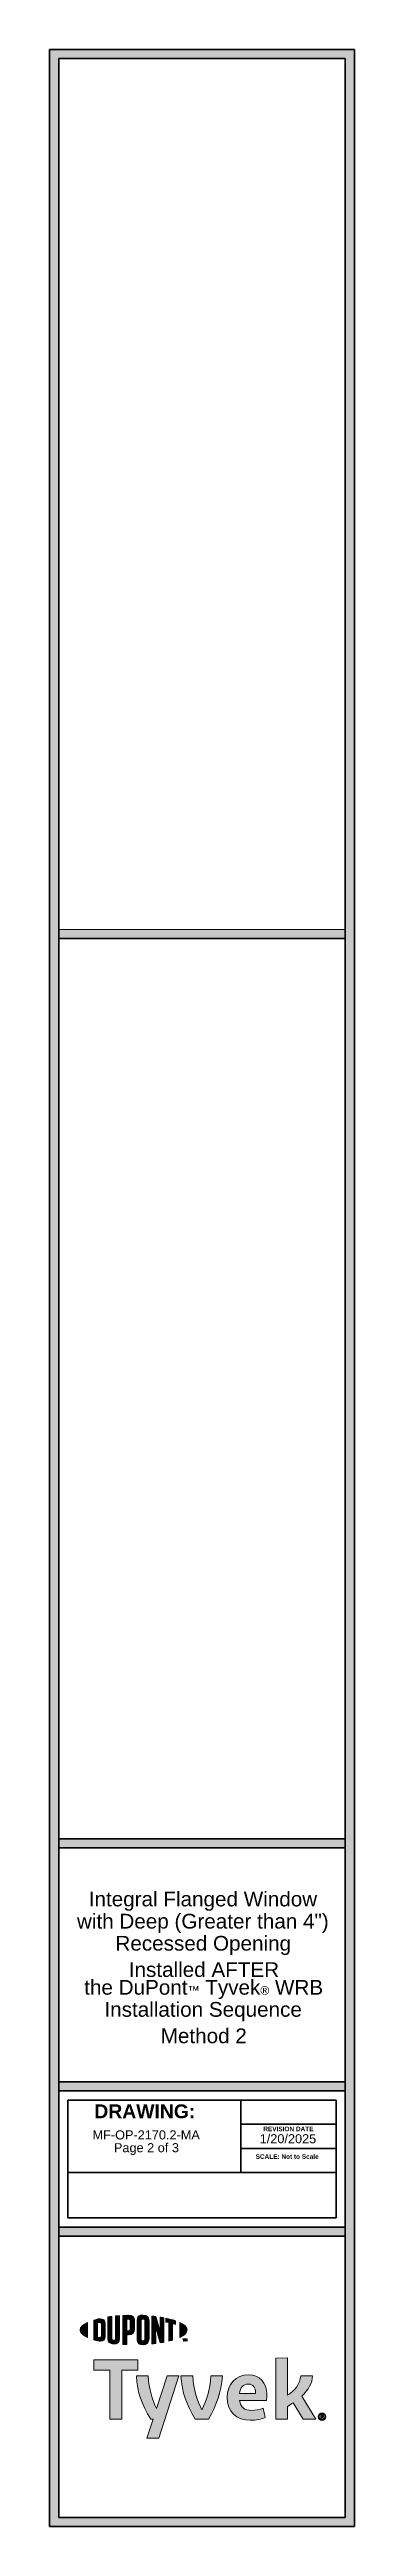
# Model space of a CAD drawing. Extents: x -1328 to 5679, y -4611 to 1603.
# Drawn here: x 1619 to 1921, y -3474 to -1017 of the extents above; entities that cross this region are included whole.
import ezdxf

# ---------------------------------------------------------------- set-up
doc = ezdxf.new("R2010")
doc.units = 0
doc.header["$MEASUREMENT"] = 0
doc.layers.add('0_0', color=7, linetype='Continuous', lineweight=0)
doc.layers.add('G-ANNO-TTLB', color=7, linetype='Continuous', lineweight=0)

# ---------------------------------------------------------------- blocks, each defined once
blk = doc.blocks.new('Block_4')
at = {"layer": '0_0', "true_color": 0xe11b22, "transparency": 33554687}
h = blk.add_hatch(color=242, dxfattribs=at)
h.dxf.hatch_style = 2
edge = h.paths.add_edge_path()
edge.add_spline(control_points=[(1670.7, -3284.8), (1670.7, -3285.9), (1670, -3286.3), (1669.2, -3286.3), (1668.5, -3286.3), (1667.5, -3286.1), (1666.7, -3285.8), (1666.7, -3285.8), (1666.7, -3271.7), (1666.7, -3271.7), (1667.5, -3271.5), (1668.5, -3271.3), (1669.2, -3271.3), (1670, -3271.3), (1670.7, -3271.6), (1670.7, -3272.8), (1670.7, -3272.8), (1670.7, -3284.8), (1670.7, -3284.8)], knot_values=[0, 0, 0, 0, 1, 1, 1, 2, 2, 2, 3, 3, 3, 4, 4, 4, 5, 5, 5, 6, 6, 6, 6], degree=3, periodic=0)
edge = h.paths.add_edge_path()
edge.add_spline(control_points=[(1669.7, -3267.6), (1668.4, -3267.6), (1666.6, -3267.9), (1663.2, -3269), (1663.2, -3269), (1663.2, -3288.6), (1663.2, -3288.6), (1666.2, -3289.5), (1668.4, -3290), (1669.7, -3290), (1672.7, -3290), (1674.3, -3288.2), (1674.3, -3285.3), (1674.3, -3285.3), (1674.3, -3272.3), (1674.3, -3272.3), (1674.3, -3269.4), (1672.7, -3267.6), (1669.7, -3267.6)], knot_values=[0, 0, 0, 0, 1, 1, 1, 2, 2, 2, 3, 3, 3, 4, 4, 4, 5, 5, 5, 6, 6, 6, 6], degree=3, periodic=0)
h = blk.add_hatch(color=242, dxfattribs=at)
h.dxf.hatch_style = 2
edge = h.paths.add_edge_path()
edge.add_spline(control_points=[(1684.6, -3287.1), (1684.6, -3288.2), (1684.2, -3288.9), (1682.8, -3288.8), (1681.4, -3288.6), (1681, -3288), (1681, -3286.7), (1681, -3286.7), (1681, -3265.3), (1681, -3265.3), (1680.1, -3265.4), (1678.1, -3265.7), (1677.2, -3265.8), (1677.2, -3265.8), (1677.2, -3287.4), (1677.2, -3287.4), (1677.2, -3290.9), (1678.8, -3292.2), (1682.8, -3292.7), (1686.4, -3293.1), (1688.6, -3291.2), (1688.6, -3287.4), (1688.6, -3287.4), (1688.6, -3264.6), (1688.6, -3264.6), (1687.9, -3264.7), (1685.4, -3264.9), (1684.6, -3264.9), (1684.6, -3264.9), (1684.6, -3287.1), (1684.6, -3287.1)], knot_values=[0, 0, 0, 0, 1, 1, 1, 2, 2, 2, 3, 3, 3, 4, 4, 4, 5, 5, 5, 6, 6, 6, 7, 7, 7, 8, 8, 8, 9, 9, 9, 10, 10, 10, 10], degree=3, periodic=0)
h = blk.add_hatch(color=242, dxfattribs=at)
h.dxf.hatch_style = 2
edge = h.paths.add_edge_path()
edge.add_spline(control_points=[(1699.3, -3277.7), (1699.3, -3278.9), (1698.9, -3279.6), (1697.3, -3279.6), (1697.3, -3279.6), (1695.8, -3279.6), (1695.8, -3279.6), (1695.8, -3279.6), (1695.8, -3268.2), (1695.8, -3268.2), (1696.5, -3268.2), (1696.8, -3268.2), (1697.2, -3268.2), (1699, -3268.2), (1699.3, -3268.9), (1699.3, -3270.1), (1699.3, -3270.1), (1699.3, -3277.7), (1699.3, -3277.7)], knot_values=[0, 0, 0, 0, 1, 1, 1, 2, 2, 2, 3, 3, 3, 4, 4, 4, 5, 5, 5, 6, 6, 6, 6], degree=3, periodic=0)
edge = h.paths.add_edge_path()
edge.add_spline(control_points=[(1697.4, -3264.2), (1696.7, -3264.2), (1694.2, -3264.3), (1691.8, -3264.4), (1691.8, -3264.4), (1691.8, -3293.1), (1691.8, -3293.1), (1692.6, -3293.2), (1694.7, -3293.3), (1695.8, -3293.3), (1695.8, -3293.3), (1695.8, -3283.6), (1695.8, -3283.6), (1695.8, -3283.6), (1697.4, -3283.6), (1697.4, -3283.6), (1701.6, -3283.6), (1703.4, -3281.7), (1703.4, -3278), (1703.4, -3278), (1703.4, -3269.5), (1703.4, -3269.5), (1703.4, -3266), (1701.4, -3264.2), (1697.4, -3264.2)], knot_values=[0, 0, 0, 0, 1, 1, 1, 2, 2, 2, 3, 3, 3, 4, 4, 4, 5, 5, 5, 6, 6, 6, 7, 7, 7, 8, 8, 8, 8], degree=3, periodic=0)
h = blk.add_hatch(color=242, dxfattribs=at)
h.dxf.hatch_style = 2
edge = h.paths.add_edge_path()
edge.add_spline(control_points=[(1713.7, -3287.7), (1713.7, -3288.9), (1713.4, -3289.5), (1711.9, -3289.5), (1710.5, -3289.5), (1710.1, -3288.9), (1710.1, -3287.7), (1710.1, -3287.7), (1710.1, -3269.8), (1710.1, -3269.8), (1710.1, -3268.6), (1710.5, -3268), (1711.9, -3268), (1713.4, -3268.1), (1713.7, -3268.7), (1713.7, -3269.8), (1713.7, -3269.8), (1713.7, -3287.7), (1713.7, -3287.7)], knot_values=[0, 0, 0, 0, 1, 1, 1, 2, 2, 2, 3, 3, 3, 4, 4, 4, 5, 5, 5, 6, 6, 6, 6], degree=3, periodic=0)
edge = h.paths.add_edge_path()
edge.add_spline(control_points=[(1711.9, -3264), (1708.2, -3263.8), (1706, -3265.5), (1706, -3269.3), (1706, -3269.3), (1706, -3288.1), (1706, -3288.1), (1706, -3292.1), (1708, -3293.7), (1711.9, -3293.5), (1715.8, -3293.4), (1717.8, -3291.9), (1717.8, -3287.7), (1717.8, -3287.7), (1717.8, -3269.7), (1717.8, -3269.7), (1717.8, -3265.7), (1716, -3264.2), (1711.9, -3264)], knot_values=[0, 0, 0, 0, 1, 1, 1, 2, 2, 2, 3, 3, 3, 4, 4, 4, 5, 5, 5, 6, 6, 6, 6], degree=3, periodic=0)
h = blk.add_hatch(color=242, dxfattribs=at)
h.dxf.hatch_style = 2
edge = h.paths.add_edge_path()
edge.add_spline(control_points=[(1729, -3280), (1729, -3280), (1724.5, -3265.4), (1724.5, -3265.4), (1723.3, -3265.3), (1721.9, -3265.1), (1720.7, -3265), (1720.7, -3265), (1720.7, -3292.6), (1720.7, -3292.6), (1721.5, -3292.5), (1723.6, -3292.3), (1724.6, -3292.1), (1724.6, -3292.1), (1724.3, -3275.9), (1724.3, -3275.9), (1724.3, -3275.9), (1729, -3291.5), (1729, -3291.5), (1730, -3291.3), (1731.5, -3291.1), (1732.5, -3290.9), (1732.5, -3290.9), (1732.5, -3266.7), (1732.5, -3266.7), (1731.5, -3266.5), (1729.6, -3266.2), (1728.7, -3266), (1728.7, -3266), (1729, -3280), (1729, -3280)], knot_values=[0, 0, 0, 0, 1, 1, 1, 2, 2, 2, 3, 3, 3, 4, 4, 4, 5, 5, 5, 6, 6, 6, 7, 7, 7, 8, 8, 8, 9, 9, 9, 10, 10, 10, 10], degree=3, periodic=0)
h = blk.add_hatch(color=242, dxfattribs=at)
h.dxf.hatch_style = 2
edge = h.paths.add_edge_path()
edge.add_spline(control_points=[(1734.5, -3270.9), (1735.5, -3271.1), (1736.5, -3271.3), (1737.4, -3271.5), (1737.4, -3271.5), (1737.4, -3289.8), (1737.4, -3289.8), (1738.3, -3289.6), (1739.9, -3289.2), (1741, -3288.9), (1741, -3288.9), (1741, -3272.4), (1741, -3272.4), (1742.1, -3272.6), (1743.1, -3272.9), (1744, -3273.2), (1744, -3273.2), (1744, -3269.6), (1744, -3269.6), (1741.1, -3268.6), (1738.1, -3267.8), (1734.5, -3267.1), (1734.5, -3267.1), (1734.5, -3270.9), (1734.5, -3270.9)], knot_values=[0, 0, 0, 0, 1, 1, 1, 2, 2, 2, 3, 3, 3, 4, 4, 4, 5, 5, 5, 6, 6, 6, 7, 7, 7, 8, 8, 8, 8], degree=3, periodic=0)
h = blk.add_hatch(color=242, dxfattribs=at)
h.dxf.hatch_style = 2
edge = h.paths.add_edge_path()
edge.add_spline(control_points=[(1649.6, -3278.7), (1649.6, -3281.4), (1652.3, -3284), (1656.9, -3286.2), (1656.9, -3286.2), (1656.9, -3271.4), (1656.9, -3271.4), (1652.3, -3273.5), (1649.6, -3276), (1649.6, -3278.7)], knot_values=[0, 0, 0, 0, 1, 1, 1, 2, 2, 2, 3, 3, 3, 3], degree=3, periodic=0)
h = blk.add_hatch(color=242, dxfattribs=at)
h.dxf.hatch_style = 2
edge = h.paths.add_edge_path()
edge.add_spline(control_points=[(1755.5, -3278.7), (1755.5, -3281.4), (1752.9, -3284), (1748.3, -3286.2), (1748.3, -3286.2), (1748.3, -3271.4), (1748.3, -3271.4), (1752.9, -3273.5), (1755.5, -3276), (1755.5, -3278.7)], knot_values=[0, 0, 0, 0, 1, 1, 1, 2, 2, 2, 3, 3, 3, 3], degree=3, periodic=0)
h = blk.add_hatch(color=242, dxfattribs=at)
h.dxf.hatch_style = 2
edge = h.paths.add_edge_path()
edge.add_spline(control_points=[(1753.4, -3287.6), (1753.4, -3287.6), (1753.8, -3287.6), (1753.8, -3287.6), (1753.8, -3287.6), (1754.5, -3288.7), (1754.5, -3288.7), (1754.5, -3288.7), (1755.1, -3287.6), (1755.1, -3287.6), (1755.1, -3287.6), (1755.5, -3287.6), (1755.5, -3287.6), (1755.5, -3287.6), (1755.5, -3289.8), (1755.5, -3289.8), (1755.5, -3289.8), (1755.1, -3289.8), (1755.1, -3289.8), (1755.1, -3289.8), (1755.1, -3288.3), (1755.1, -3288.3), (1755.1, -3288.3), (1754.5, -3289.3), (1754.5, -3289.3), (1754.5, -3289.3), (1754.4, -3289.3), (1754.4, -3289.3), (1754.4, -3289.3), (1753.8, -3288.3), (1753.8, -3288.3), (1753.8, -3288.3), (1753.8, -3289.8), (1753.8, -3289.8), (1753.8, -3289.8), (1753.4, -3289.8), (1753.4, -3289.8), (1753.4, -3289.8), (1753.4, -3287.6), (1753.4, -3287.6)], knot_values=[0, 0, 0, 0, 1, 1, 1, 2, 2, 2, 3, 3, 3, 4, 4, 4, 5, 5, 5, 6, 6, 6, 7, 7, 7, 8, 8, 8, 9, 9, 9, 10, 10, 10, 11, 11, 11, 12, 12, 12, 13, 13, 13, 13], degree=3, periodic=0)
edge = h.paths.add_edge_path()
edge.add_spline(control_points=[(1751.9, -3288), (1751.9, -3288), (1751.2, -3288), (1751.2, -3288), (1751.2, -3288), (1751.2, -3287.6), (1751.2, -3287.6), (1751.2, -3287.6), (1752.9, -3287.6), (1752.9, -3287.6), (1752.9, -3287.6), (1752.9, -3288), (1752.9, -3288), (1752.9, -3288), (1752.3, -3288), (1752.3, -3288), (1752.3, -3288), (1752.3, -3289.8), (1752.3, -3289.8), (1752.3, -3289.8), (1751.9, -3289.8), (1751.9, -3289.8), (1751.9, -3289.8), (1751.9, -3288), (1751.9, -3288)], knot_values=[0, 0, 0, 0, 1, 1, 1, 2, 2, 2, 3, 3, 3, 4, 4, 4, 5, 5, 5, 6, 6, 6, 7, 7, 7, 8, 8, 8, 8], degree=3, periodic=0)
at = {"layer": '0_0'}
for points, knots in [([(1669.7, -3267.6), (1668.4, -3267.6), (1666.6, -3267.9), (1663.2, -3269), (1663.2, -3269), (1663.2, -3288.6), (1663.2, -3288.6), (1666.2, -3289.5), (1668.4, -3290), (1669.7, -3290), (1672.7, -3290), (1674.3, -3288.2), (1674.3, -3285.3), (1674.3, -3285.3), (1674.3, -3272.3), (1674.3, -3272.3), (1674.3, -3269.4), (1672.7, -3267.6), (1669.7, -3267.6)], [0, 0, 0, 0, 1, 1, 1, 2, 2, 2, 3, 3, 3, 4, 4, 4, 5, 5, 5, 6, 6, 6, 6]), ([(1684.6, -3287.1), (1684.6, -3288.2), (1684.2, -3288.9), (1682.8, -3288.8), (1681.4, -3288.6), (1681, -3288), (1681, -3286.7), (1681, -3286.7), (1681, -3265.3), (1681, -3265.3), (1680.1, -3265.4), (1678.1, -3265.7), (1677.2, -3265.8), (1677.2, -3265.8), (1677.2, -3287.4), (1677.2, -3287.4), (1677.2, -3290.9), (1678.8, -3292.2), (1682.8, -3292.7), (1686.4, -3293.1), (1688.6, -3291.2), (1688.6, -3287.4), (1688.6, -3287.4), (1688.6, -3264.6), (1688.6, -3264.6), (1687.9, -3264.7), (1685.4, -3264.9), (1684.6, -3264.9), (1684.6, -3264.9), (1684.6, -3287.1), (1684.6, -3287.1)], [0, 0, 0, 0, 1, 1, 1, 2, 2, 2, 3, 3, 3, 4, 4, 4, 5, 5, 5, 6, 6, 6, 7, 7, 7, 8, 8, 8, 9, 9, 9, 10, 10, 10, 10]), ([(1697.4, -3264.2), (1696.7, -3264.2), (1694.2, -3264.3), (1691.8, -3264.4), (1691.8, -3264.4), (1691.8, -3293.1), (1691.8, -3293.1), (1692.6, -3293.2), (1694.7, -3293.3), (1695.8, -3293.3), (1695.8, -3293.3), (1695.8, -3283.6), (1695.8, -3283.6), (1695.8, -3283.6), (1697.4, -3283.6), (1697.4, -3283.6), (1701.6, -3283.6), (1703.4, -3281.7), (1703.4, -3278), (1703.4, -3278), (1703.4, -3269.5), (1703.4, -3269.5), (1703.4, -3266), (1701.4, -3264.2), (1697.4, -3264.2)], [0, 0, 0, 0, 1, 1, 1, 2, 2, 2, 3, 3, 3, 4, 4, 4, 5, 5, 5, 6, 6, 6, 7, 7, 7, 8, 8, 8, 8]), ([(1711.9, -3264), (1708.2, -3263.8), (1706, -3265.5), (1706, -3269.3), (1706, -3269.3), (1706, -3288.1), (1706, -3288.1), (1706, -3292.1), (1708, -3293.7), (1711.9, -3293.5), (1715.8, -3293.4), (1717.8, -3291.9), (1717.8, -3287.7), (1717.8, -3287.7), (1717.8, -3269.7), (1717.8, -3269.7), (1717.8, -3265.7), (1716, -3264.2), (1711.9, -3264)], [0, 0, 0, 0, 1, 1, 1, 2, 2, 2, 3, 3, 3, 4, 4, 4, 5, 5, 5, 6, 6, 6, 6]), ([(1729, -3280), (1729, -3280), (1724.5, -3265.4), (1724.5, -3265.4), (1723.3, -3265.3), (1721.9, -3265.1), (1720.7, -3265), (1720.7, -3265), (1720.7, -3292.6), (1720.7, -3292.6), (1721.5, -3292.5), (1723.6, -3292.3), (1724.6, -3292.1), (1724.6, -3292.1), (1724.3, -3275.9), (1724.3, -3275.9), (1724.3, -3275.9), (1729, -3291.5), (1729, -3291.5), (1730, -3291.3), (1731.5, -3291.1), (1732.5, -3290.9), (1732.5, -3290.9), (1732.5, -3266.7), (1732.5, -3266.7), (1731.5, -3266.5), (1729.6, -3266.2), (1728.7, -3266), (1728.7, -3266), (1729, -3280), (1729, -3280)], [0, 0, 0, 0, 1, 1, 1, 2, 2, 2, 3, 3, 3, 4, 4, 4, 5, 5, 5, 6, 6, 6, 7, 7, 7, 8, 8, 8, 9, 9, 9, 10, 10, 10, 10]), ([(1734.5, -3270.9), (1735.5, -3271.1), (1736.5, -3271.3), (1737.4, -3271.5), (1737.4, -3271.5), (1737.4, -3289.8), (1737.4, -3289.8), (1738.3, -3289.6), (1739.9, -3289.2), (1741, -3288.9), (1741, -3288.9), (1741, -3272.4), (1741, -3272.4), (1742.1, -3272.6), (1743.1, -3272.9), (1744, -3273.2), (1744, -3273.2), (1744, -3269.6), (1744, -3269.6), (1741.1, -3268.6), (1738.1, -3267.8), (1734.5, -3267.1), (1734.5, -3267.1), (1734.5, -3270.9), (1734.5, -3270.9)], [0, 0, 0, 0, 1, 1, 1, 2, 2, 2, 3, 3, 3, 4, 4, 4, 5, 5, 5, 6, 6, 6, 7, 7, 7, 8, 8, 8, 8]), ([(1649.6, -3278.7), (1649.6, -3281.4), (1652.3, -3284), (1656.9, -3286.2), (1656.9, -3286.2), (1656.9, -3271.4), (1656.9, -3271.4), (1652.3, -3273.5), (1649.6, -3276), (1649.6, -3278.7)], [0, 0, 0, 0, 1, 1, 1, 2, 2, 2, 3, 3, 3, 3]), ([(1670.7, -3284.8), (1670.7, -3285.9), (1670, -3286.3), (1669.2, -3286.3), (1668.5, -3286.3), (1667.5, -3286.1), (1666.7, -3285.8), (1666.7, -3285.8), (1666.7, -3271.7), (1666.7, -3271.7), (1667.5, -3271.5), (1668.5, -3271.3), (1669.2, -3271.3), (1670, -3271.3), (1670.7, -3271.6), (1670.7, -3272.8), (1670.7, -3272.8), (1670.7, -3284.8), (1670.7, -3284.8)], [0, 0, 0, 0, 1, 1, 1, 2, 2, 2, 3, 3, 3, 4, 4, 4, 5, 5, 5, 6, 6, 6, 6]), ([(1699.3, -3277.7), (1699.3, -3278.9), (1698.9, -3279.6), (1697.3, -3279.6), (1697.3, -3279.6), (1695.8, -3279.6), (1695.8, -3279.6), (1695.8, -3279.6), (1695.8, -3268.2), (1695.8, -3268.2), (1696.5, -3268.2), (1696.8, -3268.2), (1697.2, -3268.2), (1699, -3268.2), (1699.3, -3268.9), (1699.3, -3270.1), (1699.3, -3270.1), (1699.3, -3277.7), (1699.3, -3277.7)], [0, 0, 0, 0, 1, 1, 1, 2, 2, 2, 3, 3, 3, 4, 4, 4, 5, 5, 5, 6, 6, 6, 6]), ([(1713.7, -3287.7), (1713.7, -3288.9), (1713.4, -3289.5), (1711.9, -3289.5), (1710.5, -3289.5), (1710.1, -3288.9), (1710.1, -3287.7), (1710.1, -3287.7), (1710.1, -3269.8), (1710.1, -3269.8), (1710.1, -3268.6), (1710.5, -3268), (1711.9, -3268), (1713.4, -3268.1), (1713.7, -3268.7), (1713.7, -3269.8), (1713.7, -3269.8), (1713.7, -3287.7), (1713.7, -3287.7)], [0, 0, 0, 0, 1, 1, 1, 2, 2, 2, 3, 3, 3, 4, 4, 4, 5, 5, 5, 6, 6, 6, 6]), ([(1755.5, -3278.7), (1755.5, -3281.4), (1752.9, -3284), (1748.3, -3286.2), (1748.3, -3286.2), (1748.3, -3271.4), (1748.3, -3271.4), (1752.9, -3273.5), (1755.5, -3276), (1755.5, -3278.7)], [0, 0, 0, 0, 1, 1, 1, 2, 2, 2, 3, 3, 3, 3]), ([(1751.9, -3288), (1751.9, -3288), (1751.2, -3288), (1751.2, -3288), (1751.2, -3288), (1751.2, -3287.6), (1751.2, -3287.6), (1751.2, -3287.6), (1752.9, -3287.6), (1752.9, -3287.6), (1752.9, -3287.6), (1752.9, -3288), (1752.9, -3288), (1752.9, -3288), (1752.3, -3288), (1752.3, -3288), (1752.3, -3288), (1752.3, -3289.8), (1752.3, -3289.8), (1752.3, -3289.8), (1751.9, -3289.8), (1751.9, -3289.8), (1751.9, -3289.8), (1751.9, -3288), (1751.9, -3288)], [0, 0, 0, 0, 1, 1, 1, 2, 2, 2, 3, 3, 3, 4, 4, 4, 5, 5, 5, 6, 6, 6, 7, 7, 7, 8, 8, 8, 8]), ([(1753.4, -3287.6), (1753.4, -3287.6), (1753.8, -3287.6), (1753.8, -3287.6), (1753.8, -3287.6), (1754.5, -3288.7), (1754.5, -3288.7), (1754.5, -3288.7), (1755.1, -3287.6), (1755.1, -3287.6), (1755.1, -3287.6), (1755.5, -3287.6), (1755.5, -3287.6), (1755.5, -3287.6), (1755.5, -3289.8), (1755.5, -3289.8), (1755.5, -3289.8), (1755.1, -3289.8), (1755.1, -3289.8), (1755.1, -3289.8), (1755.1, -3288.3), (1755.1, -3288.3), (1755.1, -3288.3), (1754.5, -3289.3), (1754.5, -3289.3), (1754.5, -3289.3), (1754.4, -3289.3), (1754.4, -3289.3), (1754.4, -3289.3), (1753.8, -3288.3), (1753.8, -3288.3), (1753.8, -3288.3), (1753.8, -3289.8), (1753.8, -3289.8), (1753.8, -3289.8), (1753.4, -3289.8), (1753.4, -3289.8), (1753.4, -3289.8), (1753.4, -3287.6), (1753.4, -3287.6)], [0, 0, 0, 0, 1, 1, 1, 2, 2, 2, 3, 3, 3, 4, 4, 4, 5, 5, 5, 6, 6, 6, 7, 7, 7, 8, 8, 8, 9, 9, 9, 10, 10, 10, 11, 11, 11, 12, 12, 12, 13, 13, 13, 13])]:
    blk.add_open_spline(points, degree=3, knots=knots, dxfattribs=at)
blk = doc.blocks.new('Block_8')
at = {"layer": '0_0', "true_color": 0x17477e, "transparency": 33554687}
h = blk.add_hatch(color=156, dxfattribs=at)
h.dxf.hatch_style = 2
h.paths.add_polyline_path([(1706.7, -3308.3), (1663.2, -3308.3), (1663.2, -3318.6), (1678.9, -3318.6), (1678.9, -3367.4), (1691, -3367.4), (1691, -3318.6), (1706.7, -3318.6)])
h = blk.add_hatch(color=156, dxfattribs=at)
h.dxf.hatch_style = 2
edge = h.paths.add_edge_path()
edge.add_spline(control_points=[(1868.9, -3344.4), (1868.9, -3344.4), (1882.9, -3367.4), (1882.9, -3367.4), (1882.9, -3367.4), (1870.3, -3367.4), (1870.3, -3367.4), (1870.3, -3367.4), (1860.6, -3350.9), (1860.6, -3350.9), (1858.8, -3352.2), (1856.9, -3353.5), (1854.9, -3354.7), (1854.9, -3354.7), (1854.9, -3367.4), (1854.9, -3367.4), (1854.9, -3367.4), (1843.3, -3367.4), (1843.3, -3367.4), (1843.3, -3367.4), (1843.3, -3306.9), (1843.3, -3306.9), (1843.3, -3306.9), (1854.9, -3306.3), (1854.9, -3306.3), (1854.9, -3306.3), (1854.9, -3343.5), (1854.9, -3343.5), (1862.8, -3338.4), (1866.7, -3332.5), (1868.1, -3324.3), (1868.1, -3324.3), (1879.6, -3324.3), (1879.6, -3324.3), (1879.4, -3331.5), (1875.7, -3338), (1868.9, -3344.4)], knot_values=[0, 0, 0, 0, 1, 1, 1, 2, 2, 2, 3, 3, 3, 4, 4, 4, 5, 5, 5, 6, 6, 6, 7, 7, 7, 8, 8, 8, 9, 9, 9, 10, 10, 10, 11, 11, 11, 12, 12, 12, 12], degree=3, periodic=0)
h = blk.add_hatch(color=156, dxfattribs=at)
h.dxf.hatch_style = 2
edge = h.paths.add_edge_path()
edge.add_spline(control_points=[(1778.9, -3324.3), (1778.2, -3338.7), (1775, -3348.5), (1770, -3358), (1765.2, -3348.5), (1762.1, -3338.7), (1761.1, -3324.3), (1761.1, -3324.3), (1749.4, -3324.3), (1749.4, -3324.3), (1750.7, -3341.2), (1754.5, -3352.1), (1763.6, -3367.4), (1763.6, -3367.4), (1776.5, -3367.4), (1776.5, -3367.4), (1785.3, -3352.1), (1788.9, -3341.2), (1790.6, -3324.3), (1790.6, -3324.3), (1778.9, -3324.3), (1778.9, -3324.3)], knot_values=[0, 0, 0, 0, 1, 1, 1, 2, 2, 2, 3, 3, 3, 4, 4, 4, 5, 5, 5, 6, 6, 6, 7, 7, 7, 7], degree=3, periodic=0)
h = blk.add_hatch(color=156, dxfattribs=at)
h.dxf.hatch_style = 2
edge = h.paths.add_edge_path()
edge.add_spline(control_points=[(1807.2, -3341.7), (1807.2, -3341.7), (1823.3, -3341.7), (1823.3, -3341.7), (1823.3, -3341.7), (1823.3, -3340.7), (1823.3, -3340.7), (1823.3, -3336), (1820.7, -3332.5), (1816.1, -3332.5), (1811.2, -3332.5), (1808, -3336), (1807.2, -3341.7)], knot_values=[0, 0, 0, 0, 1, 1, 1, 2, 2, 2, 3, 3, 3, 4, 4, 4, 4], degree=3, periodic=0)
edge = h.paths.add_edge_path()
edge.add_spline(control_points=[(1832.8, -3365.5), (1829.1, -3367.2), (1823.6, -3368.4), (1818, -3368.4), (1804.4, -3368.4), (1795.1, -3359.8), (1795.1, -3345.8), (1795.1, -3332.4), (1803.7, -3323.3), (1816.1, -3323.3), (1827.1, -3323.3), (1834.4, -3331.1), (1834.4, -3342.4), (1834.4, -3345), (1834.2, -3347.1), (1834.1, -3348.8), (1834.1, -3348.8), (1807.4, -3348.8), (1807.4, -3348.8), (1808.5, -3355.6), (1812.4, -3358.6), (1819.2, -3358.6), (1823.3, -3358.6), (1827.3, -3357.7), (1830.9, -3356.2), (1830.9, -3356.2), (1832.8, -3365.5), (1832.8, -3365.5)], knot_values=[0, 0, 0, 0, 1, 1, 1, 2, 2, 2, 3, 3, 3, 4, 4, 4, 5, 5, 5, 6, 6, 6, 7, 7, 7, 8, 8, 8, 9, 9, 9, 9], degree=3, periodic=0)
at = {"layer": '0_0'}
blk.add_lwpolyline([(1706.7, -3308.3), (1663.2, -3308.3), (1663.2, -3318.6), (1678.9, -3318.6), (1678.9, -3367.4), (1691, -3367.4), (1691, -3318.6), (1706.7, -3318.6)], close=True, dxfattribs=at)
for points, knots in [([(1868.9, -3344.4), (1868.9, -3344.4), (1882.9, -3367.4), (1882.9, -3367.4), (1882.9, -3367.4), (1870.3, -3367.4), (1870.3, -3367.4), (1870.3, -3367.4), (1860.6, -3350.9), (1860.6, -3350.9), (1858.8, -3352.2), (1856.9, -3353.5), (1854.9, -3354.7), (1854.9, -3354.7), (1854.9, -3367.4), (1854.9, -3367.4), (1854.9, -3367.4), (1843.3, -3367.4), (1843.3, -3367.4), (1843.3, -3367.4), (1843.3, -3306.9), (1843.3, -3306.9), (1843.3, -3306.9), (1854.9, -3306.3), (1854.9, -3306.3), (1854.9, -3306.3), (1854.9, -3343.5), (1854.9, -3343.5), (1862.8, -3338.4), (1866.7, -3332.5), (1868.1, -3324.3), (1868.1, -3324.3), (1879.6, -3324.3), (1879.6, -3324.3), (1879.4, -3331.5), (1875.7, -3338), (1868.9, -3344.4)], [0, 0, 0, 0, 1, 1, 1, 2, 2, 2, 3, 3, 3, 4, 4, 4, 5, 5, 5, 6, 6, 6, 7, 7, 7, 8, 8, 8, 9, 9, 9, 10, 10, 10, 11, 11, 11, 12, 12, 12, 12]), ([(1778.9, -3324.3), (1778.2, -3338.7), (1775, -3348.5), (1770, -3358), (1765.2, -3348.5), (1762.1, -3338.7), (1761.1, -3324.3), (1761.1, -3324.3), (1749.4, -3324.3), (1749.4, -3324.3), (1750.7, -3341.2), (1754.5, -3352.1), (1763.6, -3367.4), (1763.6, -3367.4), (1776.5, -3367.4), (1776.5, -3367.4), (1785.3, -3352.1), (1788.9, -3341.2), (1790.6, -3324.3), (1790.6, -3324.3), (1778.9, -3324.3), (1778.9, -3324.3)], [0, 0, 0, 0, 1, 1, 1, 2, 2, 2, 3, 3, 3, 4, 4, 4, 5, 5, 5, 6, 6, 6, 7, 7, 7, 7]), ([(1832.8, -3365.5), (1829.1, -3367.2), (1823.6, -3368.4), (1818, -3368.4), (1804.4, -3368.4), (1795.1, -3359.8), (1795.1, -3345.8), (1795.1, -3332.4), (1803.7, -3323.3), (1816.1, -3323.3), (1827.1, -3323.3), (1834.4, -3331.1), (1834.4, -3342.4), (1834.4, -3345), (1834.2, -3347.1), (1834.1, -3348.8), (1834.1, -3348.8), (1807.4, -3348.8), (1807.4, -3348.8), (1808.5, -3355.6), (1812.4, -3358.6), (1819.2, -3358.6), (1823.3, -3358.6), (1827.3, -3357.7), (1830.9, -3356.2), (1830.9, -3356.2), (1832.8, -3365.5), (1832.8, -3365.5)], [0, 0, 0, 0, 1, 1, 1, 2, 2, 2, 3, 3, 3, 4, 4, 4, 5, 5, 5, 6, 6, 6, 7, 7, 7, 8, 8, 8, 9, 9, 9, 9]), ([(1807.2, -3341.7), (1807.2, -3341.7), (1823.3, -3341.7), (1823.3, -3341.7), (1823.3, -3341.7), (1823.3, -3340.7), (1823.3, -3340.7), (1823.3, -3336), (1820.7, -3332.5), (1816.1, -3332.5), (1811.2, -3332.5), (1808, -3336), (1807.2, -3341.7)], [0, 0, 0, 0, 1, 1, 1, 2, 2, 2, 3, 3, 3, 4, 4, 4, 4])]:
    blk.add_open_spline(points, degree=3, knots=knots, dxfattribs=at)
blk = doc.blocks.new('Block_7')
at = {"layer": '0_0', "true_color": 0x17477e, "transparency": 33554687}
h = blk.add_hatch(color=156, dxfattribs=at)
h.dxf.hatch_style = 2
edge = h.paths.add_edge_path()
edge.add_spline(control_points=[(1735.7, -3324.3), (1735.7, -3324.3), (1725.2, -3356.7), (1725.2, -3356.7), (1720.8, -3347.6), (1717.9, -3338.1), (1717, -3324.3), (1717, -3324.3), (1705.3, -3324.3), (1705.3, -3324.3), (1706.5, -3341.2), (1710.3, -3352.1), (1719.5, -3367.4), (1719.5, -3367.4), (1721.8, -3367.4), (1721.8, -3367.4), (1721.8, -3367.4), (1715.8, -3386), (1715.8, -3386), (1715.8, -3386), (1727.5, -3386), (1727.5, -3386), (1727.5, -3386), (1747.3, -3324.3), (1747.3, -3324.3), (1747.3, -3324.3), (1735.7, -3324.3), (1735.7, -3324.3)], knot_values=[0, 0, 0, 0, 1, 1, 1, 2, 2, 2, 3, 3, 3, 4, 4, 4, 5, 5, 5, 6, 6, 6, 7, 7, 7, 8, 8, 8, 9, 9, 9, 9], degree=3, periodic=0)
at = {"layer": '0_0'}
blk.add_open_spline([(1735.7, -3324.3), (1735.7, -3324.3), (1725.2, -3356.7), (1725.2, -3356.7), (1720.8, -3347.6), (1717.9, -3338.1), (1717, -3324.3), (1717, -3324.3), (1705.3, -3324.3), (1705.3, -3324.3), (1706.5, -3341.2), (1710.3, -3352.1), (1719.5, -3367.4), (1719.5, -3367.4), (1721.8, -3367.4), (1721.8, -3367.4), (1721.8, -3367.4), (1715.8, -3386), (1715.8, -3386), (1715.8, -3386), (1727.5, -3386), (1727.5, -3386), (1727.5, -3386), (1747.3, -3324.3), (1747.3, -3324.3), (1747.3, -3324.3), (1735.7, -3324.3), (1735.7, -3324.3)], degree=3, knots=[0, 0, 0, 0, 1, 1, 1, 2, 2, 2, 3, 3, 3, 4, 4, 4, 5, 5, 5, 6, 6, 6, 7, 7, 7, 8, 8, 8, 9, 9, 9, 9], dxfattribs=at)
blk.add_blockref('Block_8', (0, 0), dxfattribs=at)
blk = doc.blocks.new('Block_9')
at = {"layer": '0_0', "true_color": 0x17477e, "transparency": 33554687}
h = blk.add_hatch(color=156, dxfattribs=at)
h.dxf.hatch_style = 2
edge = h.paths.add_edge_path()
edge.add_spline(control_points=[(1888.5, -3363.4), (1888.5, -3363.4), (1888.5, -3364.5), (1888.5, -3364.5), (1888.5, -3364.5), (1889, -3364.5), (1889, -3364.5), (1889.5, -3364.5), (1889.7, -3364.4), (1889.7, -3364), (1889.7, -3363.6), (1889.5, -3363.4), (1889, -3363.4), (1889, -3363.4), (1888.5, -3363.4), (1888.5, -3363.4)], knot_values=[0, 0, 0, 0, 1, 1, 1, 2, 2, 2, 3, 3, 3, 4, 4, 4, 5, 5, 5, 5], degree=3, periodic=0)
edge = h.paths.add_edge_path()
edge.add_spline(control_points=[(1887.7, -3362.7), (1887.7, -3362.7), (1889, -3362.7), (1889, -3362.7), (1890, -3362.7), (1890.5, -3363.2), (1890.5, -3364), (1890.5, -3364.5), (1890.3, -3364.9), (1889.8, -3365.1), (1890, -3365.6), (1890.4, -3366), (1890.8, -3366.5), (1890.8, -3366.5), (1889.8, -3366.5), (1889.8, -3366.5), (1889.4, -3366.1), (1889.2, -3365.7), (1889, -3365.2), (1889, -3365.2), (1888.5, -3365.2), (1888.5, -3365.2), (1888.5, -3365.2), (1888.5, -3366.5), (1888.5, -3366.5), (1888.5, -3366.5), (1887.7, -3366.5), (1887.7, -3366.5), (1887.7, -3366.5), (1887.7, -3362.7), (1887.7, -3362.7)], knot_values=[0, 0, 0, 0, 1, 1, 1, 2, 2, 2, 3, 3, 3, 4, 4, 4, 5, 5, 5, 6, 6, 6, 7, 7, 7, 8, 8, 8, 9, 9, 9, 10, 10, 10, 10], degree=3, periodic=0)
edge = h.paths.add_edge_path()
edge.add_spline(control_points=[(1889, -3361.7), (1887.2, -3361.7), (1886.2, -3362.8), (1886.2, -3364.7), (1886.2, -3366.6), (1887.2, -3367.7), (1889, -3367.7), (1890.9, -3367.7), (1891.9, -3366.6), (1891.9, -3364.7), (1891.9, -3362.8), (1890.9, -3361.7), (1889, -3361.7)], knot_values=[0, 0, 0, 0, 1, 1, 1, 2, 2, 2, 3, 3, 3, 4, 4, 4, 4], degree=3, periodic=0)
edge = h.paths.add_edge_path()
edge.add_spline(control_points=[(1889, -3361), (1891.3, -3361), (1892.8, -3362.4), (1892.8, -3364.7), (1892.8, -3367), (1891.3, -3368.4), (1889, -3368.4), (1886.8, -3368.4), (1885.3, -3367), (1885.3, -3364.7), (1885.3, -3362.4), (1886.8, -3361), (1889, -3361)], knot_values=[0, 0, 0, 0, 1, 1, 1, 2, 2, 2, 3, 3, 3, 4, 4, 4, 4], degree=3, periodic=0)
at = {"layer": '0_0'}
for points, knots in [([(1889, -3361), (1891.3, -3361), (1892.8, -3362.4), (1892.8, -3364.7), (1892.8, -3367), (1891.3, -3368.4), (1889, -3368.4), (1886.8, -3368.4), (1885.3, -3367), (1885.3, -3364.7), (1885.3, -3362.4), (1886.8, -3361), (1889, -3361)], [0, 0, 0, 0, 1, 1, 1, 2, 2, 2, 3, 3, 3, 4, 4, 4, 4]), ([(1889, -3361.7), (1887.2, -3361.7), (1886.2, -3362.8), (1886.2, -3364.7), (1886.2, -3366.6), (1887.2, -3367.7), (1889, -3367.7), (1890.9, -3367.7), (1891.9, -3366.6), (1891.9, -3364.7), (1891.9, -3362.8), (1890.9, -3361.7), (1889, -3361.7)], [0, 0, 0, 0, 1, 1, 1, 2, 2, 2, 3, 3, 3, 4, 4, 4, 4]), ([(1887.7, -3362.7), (1887.7, -3362.7), (1889, -3362.7), (1889, -3362.7), (1890, -3362.7), (1890.5, -3363.2), (1890.5, -3364), (1890.5, -3364.5), (1890.3, -3364.9), (1889.8, -3365.1), (1890, -3365.6), (1890.4, -3366), (1890.8, -3366.5), (1890.8, -3366.5), (1889.8, -3366.5), (1889.8, -3366.5), (1889.4, -3366.1), (1889.2, -3365.7), (1889, -3365.2), (1889, -3365.2), (1888.5, -3365.2), (1888.5, -3365.2), (1888.5, -3365.2), (1888.5, -3366.5), (1888.5, -3366.5), (1888.5, -3366.5), (1887.7, -3366.5), (1887.7, -3366.5), (1887.7, -3366.5), (1887.7, -3362.7), (1887.7, -3362.7)], [0, 0, 0, 0, 1, 1, 1, 2, 2, 2, 3, 3, 3, 4, 4, 4, 5, 5, 5, 6, 6, 6, 7, 7, 7, 8, 8, 8, 9, 9, 9, 10, 10, 10, 10]), ([(1888.5, -3363.4), (1888.5, -3363.4), (1888.5, -3364.5), (1888.5, -3364.5), (1888.5, -3364.5), (1889, -3364.5), (1889, -3364.5), (1889.5, -3364.5), (1889.7, -3364.4), (1889.7, -3364), (1889.7, -3363.6), (1889.5, -3363.4), (1889, -3363.4), (1889, -3363.4), (1888.5, -3363.4), (1888.5, -3363.4)], [0, 0, 0, 0, 1, 1, 1, 2, 2, 2, 3, 3, 3, 4, 4, 4, 5, 5, 5, 5])]:
    blk.add_open_spline(points, degree=3, knots=knots, dxfattribs=at)
blk = doc.blocks.new('Block_6')
at = {"layer": '0_0'}
for name in ['Block_7', 'Block_9']:
    blk.add_blockref(name, (0, 0), dxfattribs=at)
blk = doc.blocks.new('Block_5')
at = {"layer": '0_0'}
blk.add_blockref('Block_6', (0, 0), dxfattribs=at)
blk = doc.blocks.new('Block_3')
at = {"layer": '0_0'}
for name in ['Block_4', 'Block_5']:
    blk.add_blockref(name, (0, 0), dxfattribs=at)
blk = doc.blocks.new('Block_2')
at = {"layer": '0_0'}
blk.add_blockref('Block_3', (0, 0), dxfattribs=at)
blk = doc.blocks.new('Block_18')
at = {"layer": '0_0', "char_height": 0.2, "attachment_point": 7}
for s, insert in [('\\C18;\\c0;\\FArial|b0|i0|c1;\\H14.625000;\\W1.000000;Integral Flanged Window', (1658.2, -2863)), ('\\C18;\\c0;\\FArial|b0|i0|c1;\\H14.625000;\\W1.000000;with Deep (Greater than 4")', (1646.5, -2885)), ('\\C18;\\c0;\\FArial|b0|i0|c1;\\H14.625000;\\W1.000000;Recessed Opening', (1684.6, -2906.9)), ('\\C18;\\c0;\\FArial|b0|i0|c1;\\H14.625000;\\W1.000000;Installed AFTER', (1697.8, -2928.8)), ('\\C18;\\c0;\\FArial|b0|i0|c1;\\H14.625000;\\W1.000000;the DuPont\\H8.526375;™\\H14.625000; Tyvek\\H8.526375;®\\H14.625000; WRB', (1653.7, -2950.6)), ('\\C18;\\c0;\\FArial|b0|i0|c1;\\H14.625000;\\W1.000000;Installation Sequence', (1673.7, -2972.5)), ('\\C18;\\c0;\\FArial|b0|i0|c1;\\H14.625000;\\W1.000000;Method 2', (1729.4, -2994.5))]:
    blk.add_mtext(s, dxfattribs=dict(at, insert=insert))

msp = doc.modelspace()

# ---------------------------------------------------------------- hatches: boundary and pattern name
at = {"layer": 'G-ANNO-TTLB', "true_color": 0xff00ff, "transparency": 33554687}
h = msp.add_hatch(color=6, dxfattribs=at)
edge = h.paths.add_edge_path()
edge.add_spline(control_points=[(1921, -1016.7), (1921, -1016.7), (1921, -3473.7), (1921, -3473.7), (1921, -3473.7), (1619.5, -3473.7), (1619.5, -3473.7), (1619.5, -3473.7), (1619.5, -1016.7), (1619.5, -1016.7), (1619.5, -1016.7), (1921, -1016.7), (1921, -1016.7)], knot_values=[0, 0, 0, 0, 1, 1, 1, 2, 2, 2, 3, 3, 3, 4, 4, 4, 4], degree=3, periodic=0)
edge = h.paths.add_edge_path()
edge.add_spline(control_points=[(1912, -1025.7), (1912, -1025.7), (1628.5, -1025.7), (1628.5, -1025.7), (1628.5, -1025.7), (1628.5, -3464.7), (1628.5, -3464.7), (1628.5, -3464.7), (1912, -3464.7), (1912, -3464.7), (1912, -3464.7), (1912, -1025.7), (1912, -1025.7)], knot_values=[0, 0, 0, 0, 1, 1, 1, 2, 2, 2, 3, 3, 3, 4, 4, 4, 4], degree=3, periodic=0)
edge.add_line((1912, -1025.7), (1912, -1025.7))
for points in [[(1912, -1898.5), (1628.5, -1898.5), (1628.5, -1889.5), (1912, -1889.5)], [(1912, -2800.5), (1628.5, -2800.5), (1628.5, -2791.5), (1912, -2791.5)], [(1912, -3041.7), (1628.5, -3041.7), (1628.5, -3032.7), (1912, -3032.7)], [(1912, -3185.7), (1628.5, -3185.7), (1628.5, -3176.7), (1912, -3176.7)]]:
    msp.add_hatch(color=6, dxfattribs=at).paths.add_polyline_path(points)

# ---------------------------------------------------------------- linework, layer by layer
at = {"layer": 'G-ANNO-TTLB', "color": 6, "lineweight": 50, "true_color": 0xff00ff}
for p, q in [((1921, -1016.7), (1619.5, -1016.7)), ((1619.5, -1016.7), (1619.5, -3473.7)), ((1628.5, -3464.7), (1628.5, -1025.7)), ((1628.5, -1025.7), (1912, -1025.7)), ((1912, -1025.7), (1912, -3464.7)), ((1921, -3473.7), (1921, -1016.7)), ((1628.5, -1889.5), (1628.5, -1898.5)), ((1912, -1898.5), (1912, -1889.5)), ((1628.5, -1898.5), (1912, -1898.5)), ((1628.5, -2182), (1628.5, -2191)), ((1912, -2191), (1912, -2182)), ((1628.5, -2503.5), (1628.5, -2512.5)), ((1912, -2512.5), (1912, -2503.5)), ((1912, -2791.5), (1628.5, -2791.5)), ((1628.5, -2791.5), (1628.5, -2800.5)), ((1628.5, -2800.5), (1912, -2800.5)), ((1912, -2800.5), (1912, -2791.5)), ((1912, -3032.7), (1628.5, -3032.7)), ((1628.5, -3032.7), (1628.5, -3041.7)), ((1628.5, -3041.7), (1912, -3041.7)), ((1912, -3041.7), (1912, -3032.7)), ((1903, -3050.7), (1637.5, -3050.7)), ((1637.5, -3050.7), (1637.5, -3167.7)), ((1808.5, -3122.7), (1808.5, -3050.7)), ((1903, -3167.7), (1903, -3050.7)), ((1903, -3074.7), (1808.5, -3074.7)), ((1903, -3098.7), (1808.5, -3098.7)), ((1637.5, -3122.7), (1903, -3122.7)), ((1637.5, -3167.7), (1903, -3167.7)), ((1912, -3176.7), (1628.5, -3176.7)), ((1628.5, -3176.7), (1628.5, -3185.7)), ((1628.5, -3185.7), (1912, -3185.7)), ((1912, -3185.7), (1912, -3176.7)), ((1619.5, -3473.7), (1921, -3473.7)), ((1912, -3464.7), (1628.5, -3464.7))]:
    msp.add_line(p, q, dxfattribs=at)
at = {"layer": 'G-ANNO-TTLB'}
for points in [[(1912, -1898.5), (1628.5, -1898.5), (1628.5, -1889.5), (1912, -1889.5)], [(1912, -2800.5), (1628.5, -2800.5), (1628.5, -2791.5), (1912, -2791.5)], [(1912, -3041.7), (1628.5, -3041.7), (1628.5, -3032.7), (1912, -3032.7)], [(1912, -3185.7), (1628.5, -3185.7), (1628.5, -3176.7), (1912, -3176.7)]]:
    msp.add_lwpolyline(points, close=True, dxfattribs=at)
for points in [[(1921, -1016.7), (1921, -1016.7), (1921, -3473.7), (1921, -3473.7), (1921, -3473.7), (1619.5, -3473.7), (1619.5, -3473.7), (1619.5, -3473.7), (1619.5, -1016.7), (1619.5, -1016.7), (1619.5, -1016.7), (1921, -1016.7), (1921, -1016.7)], [(1912, -1025.7), (1912, -1025.7), (1628.5, -1025.7), (1628.5, -1025.7), (1628.5, -1025.7), (1628.5, -3464.7), (1628.5, -3464.7), (1628.5, -3464.7), (1912, -3464.7), (1912, -3464.7), (1912, -3464.7), (1912, -1025.7), (1912, -1025.7)]]:
    msp.add_open_spline(points, degree=3, knots=[0, 0, 0, 0, 1, 1, 1, 2, 2, 2, 3, 3, 3, 4, 4, 4, 4], dxfattribs=at)

# ---------------------------------------------------------------- block references
at = {"layer": '0_0'}
for name in ['Block_18', 'Block_2']:
    msp.add_blockref(name, (0, 0), dxfattribs=at)

# ---------------------------------------------------------------- texts
at = {"layer": '0_0', "char_height": 0.2, "attachment_point": 7}
for s, insert in [('\\C18;\\c0;\\FArial|b0|i0|c1;\\H9.001321;\\W1.000000;MF-OP-2170.2-MA', (1661.9, -3089.9)), ('\\C18;\\c0;\\FArial|b0|i0|c1;\\H9.001321;\\W1.000000;Page 2 of 3', (1683.1, -3105.2)), ('\\C18;\\c0;\\FArial|b0|i0|c1;\\H9.001321;\\W1.000000;1/20/2025', (1827.3, -3093.7))]:
    msp.add_mtext(s, dxfattribs=dict(at, insert=insert))
at = {"layer": 'G-ANNO-TTLB', "char_height": 0.2, "attachment_point": 7}
for s, insert in [('\\C18;\\c0;\\FArial Bold|b1|i0|c1;\\H13.699213;\\W1.000000;DRAWING:', (1663.7, -3068.9)), ('\\C18;\\c0;\\FArial Bold|b1|i0|c1;\\H4.566402;\\W1.000000;REVISION DATE', (1830.9, -3081.7)), ('\\C18;\\c0;\\FArial Bold|b1|i0|c1;\\H4.566402;\\W1.000000;SCALE: Not to Scale', (1823.3, -3109.1))]:
    msp.add_mtext(s, dxfattribs=dict(at, insert=insert))

doc.saveas('drawing.dxf')
